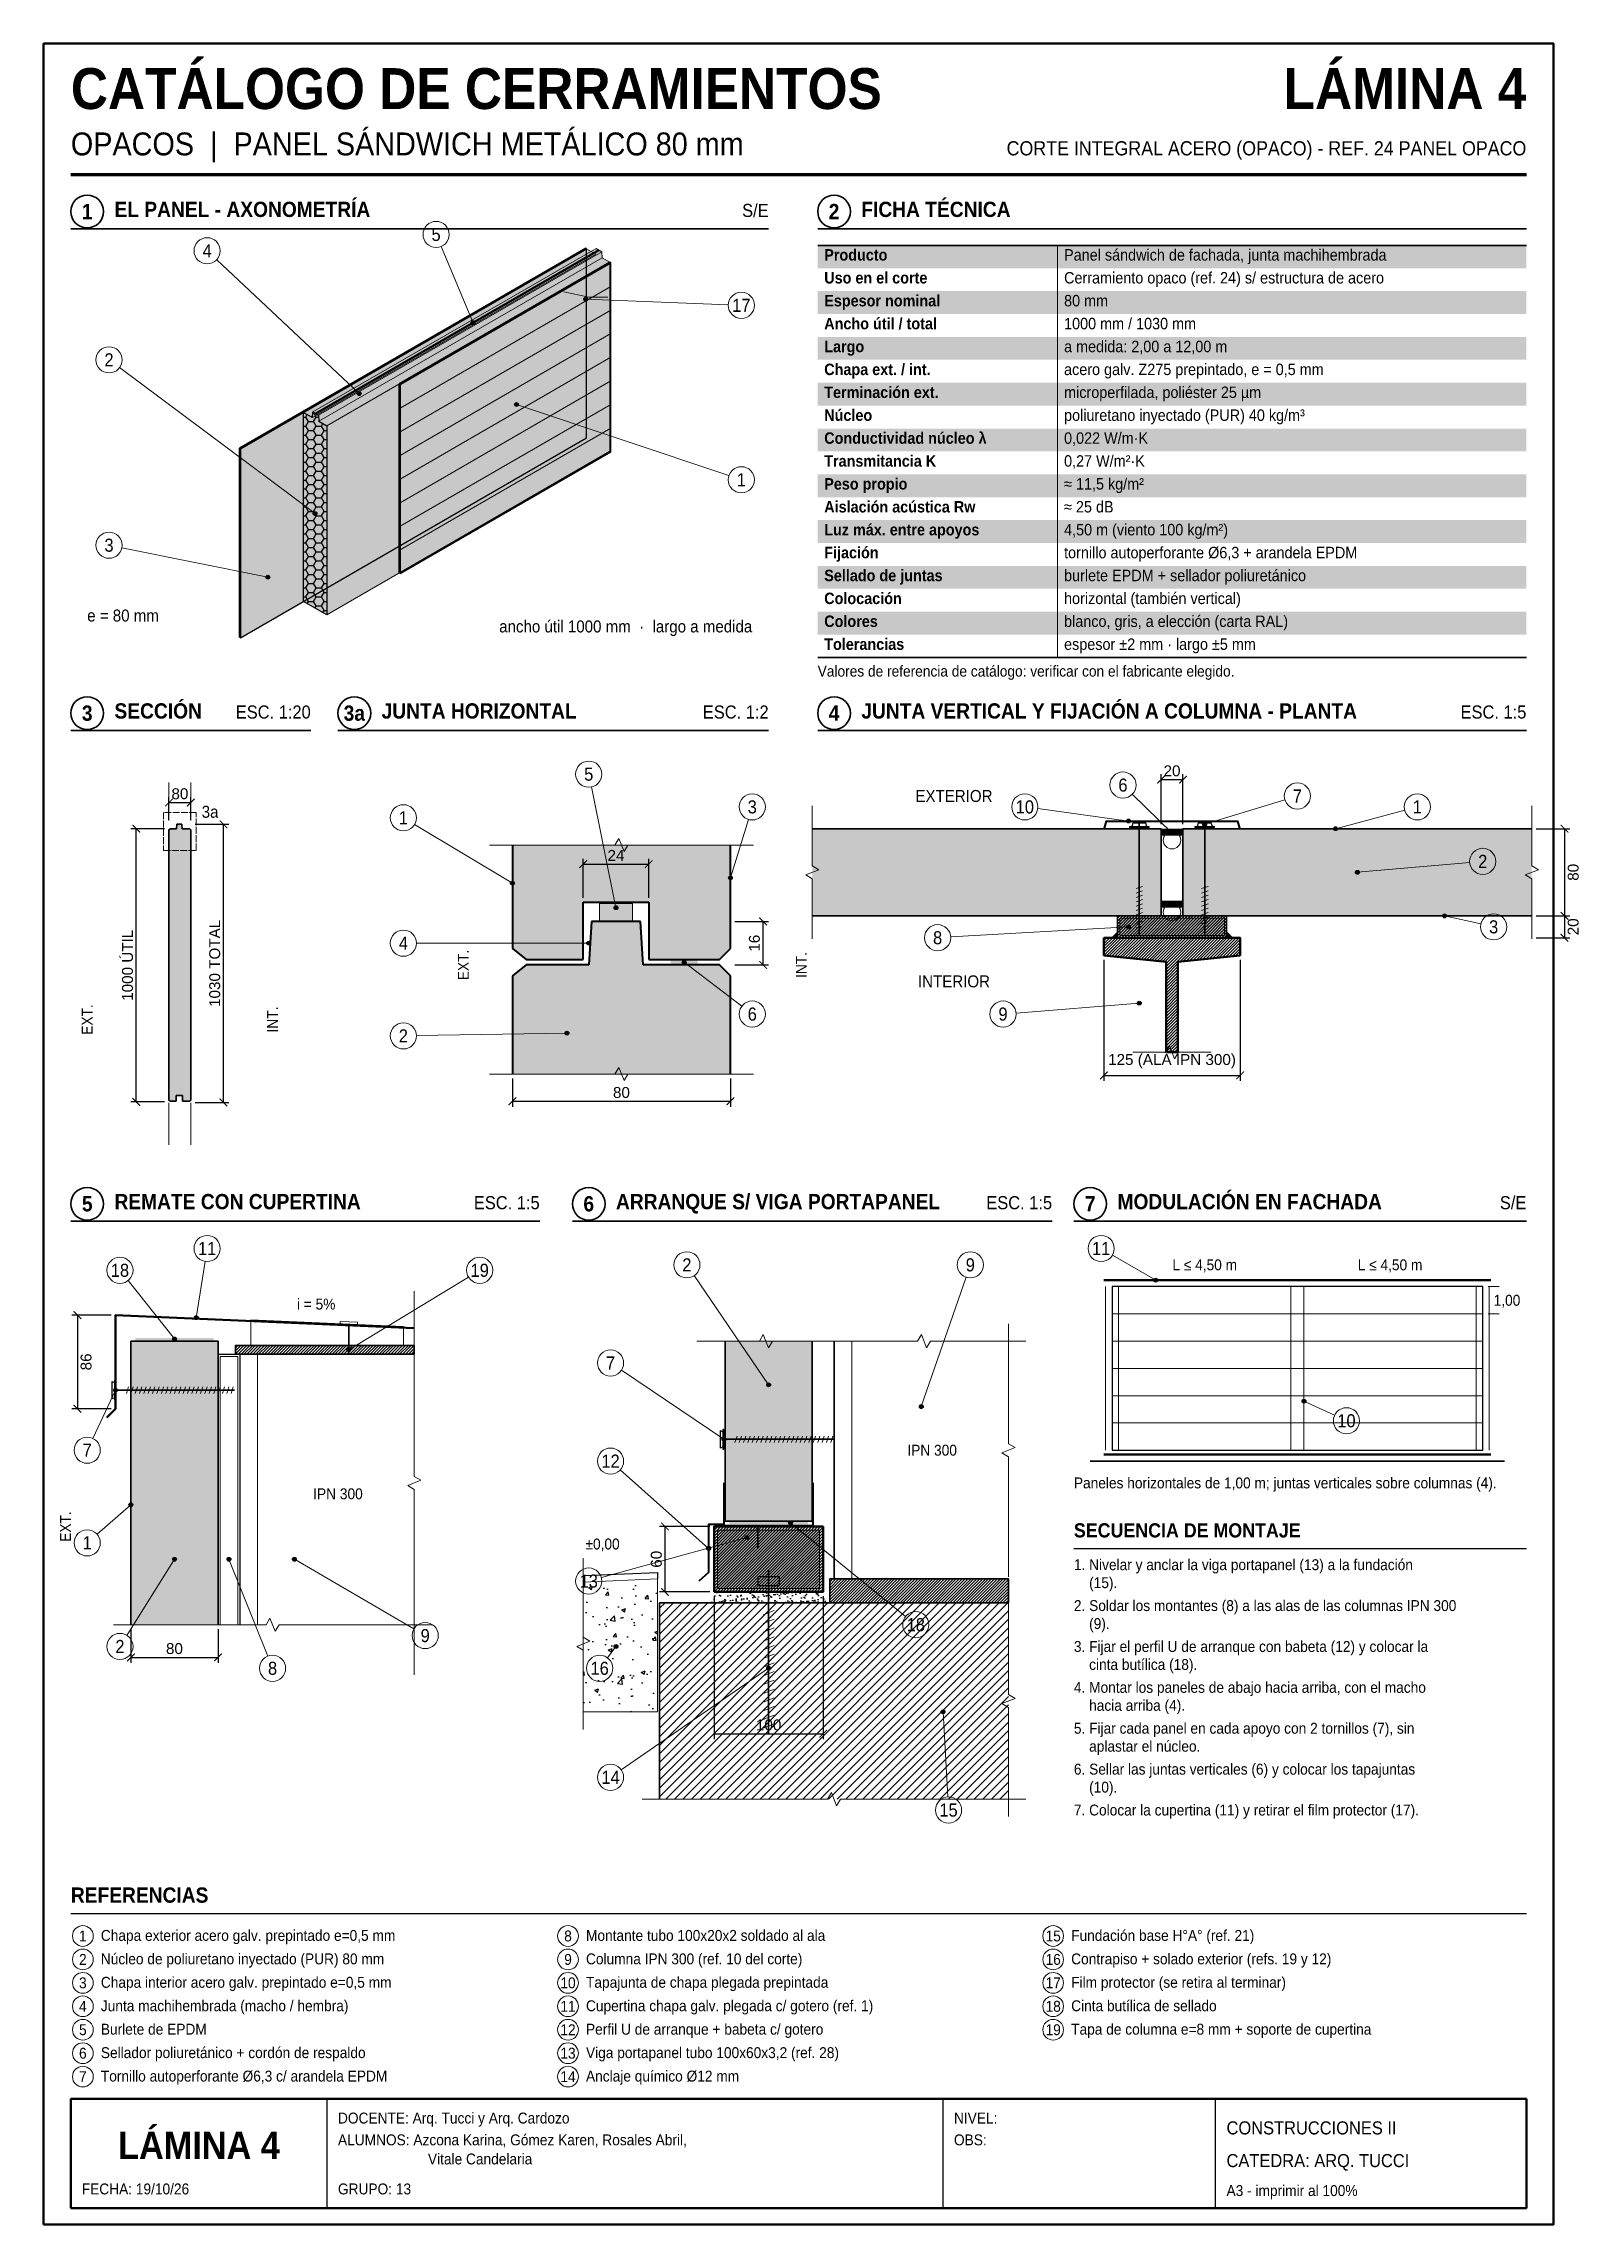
# Model space of a CAD drawing. Header units: millimetres. Extents: x 10 to 292, y 10 to 410.
import ezdxf
from ezdxf.enums import TextEntityAlignment as Align

# ---------------------------------------------------------------- set-up
doc = ezdxf.new("R2010")
doc.units = ezdxf.units.MM
doc.linetypes.add('DASHED', pattern=[1.524, 1.27, -0.254])
for name, color, linetype in [('0-MARCO', 7, 'Continuous'), ('1-ACERO', 7, 'Continuous'), ('1-CHAPA', 7, 'Continuous'), ('1-CONTORNO', 7, 'Continuous'), ('1-HORMIGON', 8, 'Continuous'), ('1-NUCLEO-PUR', 8, 'Continuous'), ('1-OCULTAR', 7, 'Continuous'), ('1-SELLADOS', 250, 'Continuous'), ('1-TORNILLERIA', 7, 'Continuous'), ('1-VISTA', 8, 'Continuous'), ('2-COTAS', 7, 'Continuous'), ('3-REFERENCIAS', 7, 'Continuous'), ('3-TABLAS', 7, 'Continuous'), ('3-TEXTOS', 7, 'Continuous'), ('3-TITULOS', 7, 'Continuous')]:
    doc.layers.add(name, color=color, linetype=linetype)
doc.styles.add('ARIAL', font='arial.ttf')
doc.styles.add('ARIAL-NEGRITA', font='arialbd.ttf')
doc.dimstyles.new('CATALOGO', dxfattribs={"dimtxt": 2, "dimasz": 1.4, "dimexe": 1, "dimexo": 0.8, "dimgap": 0.6, "dimtad": 1, "dimdec": 0, "dimtxsty": 'ARIAL', "dimblk": 'ARCHTICK', "dimcen": 2.5, "dimclrd": 7, "dimclre": 7, "dimclrt": 7, "dimazin": 3, "dimtfac": 1, "dimtmove": 0, "dimatfit": 3})

msp = doc.modelspace()

# ---------------------------------------------------------------- texts
at = {"layer": '3-REFERENCIAS', "style": 'ARIAL', "width": 0.9}
for s, height, p in [('5', 2.4, (82, 375)), ('4', 2.4, (40, 372)), ('17', 2.4, (138, 362)), ('2', 2.4, (22, 352)), ('1', 2.4, (138, 330)), ('3', 2.4, (22, 318)), ('5', 2.4, (110, 276)), ('6', 2.4, (208, 274)), ('7', 2.4, (240, 272)), ('1', 2.4, (76, 268)), ('3', 2.4, (140, 270)), ('10', 2.4, (190, 270)), ('1', 2.4, (262, 270)), ('2', 2.4, (274, 260)), ('3', 2.4, (276, 248)), ('4', 2.4, (76, 245)), ('8', 2.4, (174, 246)), ('6', 2.4, (140, 232)), ('9', 2.4, (186, 232)), ('2', 2.4, (76, 228)), ('11', 2.4, (40, 189)), ('11', 2.4, (204, 189)), ('18', 2.4, (24, 185)), ('19', 2.4, (90, 185)), ('2', 2.4, (128, 186)), ('9', 2.4, (180, 186)), ('7', 2.4, (114, 168)), ('10', 2.4, (249, 157.4)), ('7', 2.4, (18, 152)), ('12', 2.4, (114, 150)), ('1', 2.4, (18, 135)), ('13', 2.4, (110, 128)), ('18', 2.4, (170, 120)), ('2', 2.4, (24, 116)), ('9', 2.4, (80, 118)), ('8', 2.4, (52, 112)), ('16', 2.4, (112, 112)), ('14', 2.4, (114, 92)), ('15', 2.4, (176, 86)), ('1', 2, (17.2, 62.9)), ('8', 2, (106.2, 62.9)), ('15', 2, (195.2, 62.9)), ('2', 2, (17.2, 58.6)), ('9', 2, (106.2, 58.6)), ('16', 2, (195.2, 58.6)), ('3', 2, (17.2, 54.3)), ('10', 2, (106.2, 54.3)), ('17', 2, (195.2, 54.3)), ('4', 2, (17.2, 50)), ('11', 2, (106.2, 50)), ('18', 2, (195.2, 50)), ('5', 2, (17.2, 45.7)), ('12', 2, (106.2, 45.7)), ('19', 2, (195.2, 45.7)), ('6', 2, (17.2, 41.4)), ('13', 2, (106.2, 41.4)), ('7', 2, (17.2, 37.1)), ('14', 2, (106.2, 37.1))]:
    msp.add_text(s, height=height, dxfattribs=at).set_placement(p, align=Align.MIDDLE_CENTER)
msp.add_text('3a', height=2.2, dxfattribs=at).set_placement((39, 268))
at = {"layer": '3-TABLAS', "width": 0.9}
for s, style, p in [('Producto', 'ARIAL-NEGRITA', (153.2, 370.2)), ('Panel sándwich de fachada, junta machihembrada', 'ARIAL', (197.2, 370.2)), ('Uso en el corte', 'ARIAL-NEGRITA', (153.2, 366)), ('Cerramiento opaco (ref. 24) s/ estructura de acero', 'ARIAL', (197.2, 366)), ('Espesor nominal', 'ARIAL-NEGRITA', (153.2, 361.8)), ('80 mm', 'ARIAL', (197.2, 361.8)), ('Ancho útil / total', 'ARIAL-NEGRITA', (153.2, 357.6)), ('1000 mm / 1030 mm', 'ARIAL', (197.2, 357.6)), ('Largo', 'ARIAL-NEGRITA', (153.2, 353.4)), ('a medida: 2,00 a 12,00 m', 'ARIAL', (197.2, 353.4)), ('Chapa ext. / int.', 'ARIAL-NEGRITA', (153.2, 349.2)), ('acero galv. Z275 prepintado, e = 0,5 mm', 'ARIAL', (197.2, 349.2)), ('Terminación ext.', 'ARIAL-NEGRITA', (153.2, 345)), ('microperfilada, poliéster 25 µm', 'ARIAL', (197.2, 345)), ('Núcleo', 'ARIAL-NEGRITA', (153.2, 340.8)), ('poliuretano inyectado (PUR) 40 kg/m³', 'ARIAL', (197.2, 340.8)), ('Conductividad núcleo λ', 'ARIAL-NEGRITA', (153.2, 336.6)), ('0,022 W/m·K', 'ARIAL', (197.2, 336.6)), ('Transmitancia K', 'ARIAL-NEGRITA', (153.2, 332.4)), ('0,27 W/m²·K', 'ARIAL', (197.2, 332.4)), ('Peso propio', 'ARIAL-NEGRITA', (153.2, 328.2)), ('≈ 11,5 kg/m²', 'ARIAL', (197.2, 328.2)), ('Aislación acústica Rw', 'ARIAL-NEGRITA', (153.2, 324)), ('≈ 25 dB', 'ARIAL', (197.2, 324)), ('Luz máx. entre apoyos', 'ARIAL-NEGRITA', (153.2, 319.8)), ('4,50 m (viento 100 kg/m²)', 'ARIAL', (197.2, 319.8)), ('Fijación', 'ARIAL-NEGRITA', (153.2, 315.6)), ('tornillo autoperforante Ø6,3 + arandela EPDM', 'ARIAL', (197.2, 315.6)), ('Sellado de juntas', 'ARIAL-NEGRITA', (153.2, 311.4)), ('burlete EPDM + sellador poliuretánico', 'ARIAL', (197.2, 311.4)), ('Colocación', 'ARIAL-NEGRITA', (153.2, 307.2)), ('horizontal (también vertical)', 'ARIAL', (197.2, 307.2)), ('Colores', 'ARIAL-NEGRITA', (153.2, 303)), ('blanco, gris, a elección (carta RAL)', 'ARIAL', (197.2, 303)), ('Tolerancias', 'ARIAL-NEGRITA', (153.2, 298.8)), ('espesor ±2 mm · largo ±5 mm', 'ARIAL', (197.2, 298.8))]:
    msp.add_text(s, height=2.1, dxfattribs=dict(at, style=style)).set_placement(p)
at = {"layer": '3-TEXTOS', "style": 'ARIAL', "width": 0.9}
for s, height, p in [('e = 80 mm', 2.2, (18, 304)), ('Valores de referencia de catálogo: verificar con el fabricante elegido.', 2, (152, 293.9)), ('Paneles horizontales de 1,00 m; juntas verticales sobre columnas (4).', 2, (199, 145)), ('±0,00', 2, (109.4, 133.8)), ('1. Nivelar y anclar la viga portapanel (13) a la fundación', 2, (199, 130)), ('    (15).', 2, (199, 126.7)), ('2. Soldar los montantes (8) a las alas de las columnas IPN 300', 2, (199, 122.5)), ('    (9).', 2, (199, 119.2)), ('3. Fijar el perfil U de arranque con babeta (12) y colocar la', 2, (199, 115)), ('    cinta butílica (18).', 2, (199, 111.7)), ('4. Montar los paneles de abajo hacia arriba, con el macho', 2, (199, 107.5)), ('    hacia arriba (4).', 2, (199, 104.2)), ('5. Fijar cada panel en cada apoyo con 2 tornillos (7), sin', 2, (199, 100)), ('    aplastar el núcleo.', 2, (199, 96.7)), ('6. Sellar las juntas verticales (6) y colocar los tapajuntas', 2, (199, 92.5)), ('    (10).', 2, (199, 89.2)), ('7. Colocar la cupertina (11) y retirar el film protector (17).', 2, (199, 85)), ('Chapa exterior acero galv. prepintado e=0,5 mm', 2, (20.5, 62)), ('Montante tubo 100x20x2 soldado al ala', 2, (109.5, 62)), ('Fundación base H°A° (ref. 21)', 2, (198.5, 62)), ('Núcleo de poliuretano inyectado (PUR) 80 mm', 2, (20.5, 57.7)), ('Columna IPN 300 (ref. 10 del corte)', 2, (109.5, 57.7)), ('Contrapiso + solado exterior (refs. 19 y 12)', 2, (198.5, 57.7)), ('Chapa interior acero galv. prepintado e=0,5 mm', 2, (20.5, 53.4)), ('Tapajunta de chapa plegada prepintada', 2, (109.5, 53.4)), ('Film protector (se retira al terminar)', 2, (198.5, 53.4)), ('Junta machihembrada (macho / hembra)', 2, (20.5, 49.1)), ('Cupertina chapa galv. plegada c/ gotero (ref. 1)', 2, (109.5, 49.1)), ('Cinta butílica de sellado', 2, (198.5, 49.1)), ('Burlete de EPDM', 2, (20.5, 44.8)), ('Perfil U de arranque + babeta c/ gotero', 2, (109.5, 44.8)), ('Tapa de columna e=8 mm + soporte de cupertina', 2, (198.5, 44.8)), ('Sellador poliuretánico + cordón de respaldo', 2, (20.5, 40.5)), ('Viga portapanel tubo 100x60x3,2 (ref. 28)', 2, (109.5, 40.5)), ('Tornillo autoperforante Ø6,3 c/ arandela EPDM', 2, (20.5, 36.2)), ('Anclaje químico Ø12 mm', 2, (109.5, 36.2)), ('DOCENTE: Arq. Tucci y Arq. Cardozo', 2, (64, 28.5)), ('NIVEL:', 2, (177, 28.5)), ('CONSTRUCCIONES II', 2.4, (227, 26.5)), ('ALUMNOS: Azcona Karina, Gómez Karen, Rosales Abril,', 2, (64, 24.5)), ('OBS:', 2, (177, 24.5)), ('Vitale Candelaria', 2, (80.5, 21)), ('CATEDRA: ARQ. TUCCI', 2.4, (227, 20.5)), ('FECHA: 19/10/26', 2, (17, 15.5)), ('GRUPO: 13', 2, (64, 15.5)), ('A3 - imprimir al 100%', 2, (227, 15.2))]:
    msp.add_text(s, height=height, dxfattribs=at).set_placement(p)
msp.add_text('ancho útil 1000 mm  ·  largo a medida', height=2.2, dxfattribs=at).set_placement((140, 302), align=Align.RIGHT)
for s, height, p in [('EXTERIOR', 2.2, (177, 272)), ('INTERIOR', 2.2, (177, 238)), ('L ≤ 4,50 m', 2, (223, 186)), ('L ≤ 4,50 m', 2, (257, 186)), ('i = 5%', 2, (60, 178.8)), ('IPN 300', 2, (173, 152)), ('IPN 300', 2, (64, 144))]:
    msp.add_text(s, height=height, dxfattribs=at).set_placement(p, align=Align.MIDDLE_CENTER)
for s, p in [('EXT.', (87, 241)), ('INT.', (149, 241)), ('EXT.', (18, 231)), ('INT.', (52, 231)), ('EXT.', (14, 138))]:
    msp.add_text(s, height=2, rotation=90, dxfattribs=at).set_placement(p, align=Align.MIDDLE_CENTER)
msp.add_text('1,00', height=2, dxfattribs=at).set_placement((276, 179.5), align=Align.MIDDLE_LEFT)
at = {"layer": '3-TITULOS', "width": 0.9}
for s, height, style, p in [('CATÁLOGO DE CERRAMIENTOS', 7.5, 'ARIAL-NEGRITA', (15, 398)), ('OPACOS  |  PANEL SÁNDWICH METÁLICO 80 mm', 4.2, 'ARIAL', (15, 389.5)), ('EL PANEL - AXONOMETRÍA', 2.8, 'ARIAL-NEGRITA', (23, 378.2)), ('FICHA TÉCNICA', 2.8, 'ARIAL-NEGRITA', (160, 378.2)), ('SECCIÓN', 2.8, 'ARIAL-NEGRITA', (23, 286.2)), ('JUNTA HORIZONTAL', 2.8, 'ARIAL-NEGRITA', (72, 286.2)), ('JUNTA VERTICAL Y FIJACIÓN A COLUMNA - PLANTA', 2.8, 'ARIAL-NEGRITA', (160, 286.2)), ('REMATE CON CUPERTINA', 2.8, 'ARIAL-NEGRITA', (23, 196.2)), ('ARRANQUE S/ VIGA PORTAPANEL', 2.8, 'ARIAL-NEGRITA', (115, 196.2)), ('MODULACIÓN EN FACHADA', 2.8, 'ARIAL-NEGRITA', (207, 196.2)), ('SECUENCIA DE MONTAJE', 2.6, 'ARIAL-NEGRITA', (199, 136)), ('REFERENCIAS', 2.8, 'ARIAL-NEGRITA', (15, 69))]:
    msp.add_text(s, height=height, dxfattribs=dict(at, style=style)).set_placement(p)
for s, height, style, p in [('LÁMINA 4', 7.5, 'ARIAL-NEGRITA', (282, 398)), ('CORTE INTEGRAL ACERO (OPACO) - REF. 24 PANEL OPACO', 2.6, 'ARIAL', (282, 389.5)), ('S/E', 2.4, 'ARIAL', (143, 378.2)), ('ESC. 1:20', 2.4, 'ARIAL', (59, 286.2)), ('ESC. 1:2', 2.4, 'ARIAL', (143, 286.2)), ('ESC. 1:5', 2.4, 'ARIAL', (282, 286.2)), ('ESC. 1:5', 2.4, 'ARIAL', (101, 196.2)), ('ESC. 1:5', 2.4, 'ARIAL', (195, 196.2)), ('S/E', 2.4, 'ARIAL', (282, 196.2))]:
    msp.add_text(s, height=height, dxfattribs=dict(at, style=style)).set_placement(p, align=Align.RIGHT)
at = {"layer": '3-TITULOS', "style": 'ARIAL-NEGRITA', "width": 0.9}
for s, height, p in [('1', 2.8, (18, 379.2)), ('2', 2.8, (155, 379.2)), ('3', 2.8, (18, 287.2)), ('3a', 2.8, (67, 287.2)), ('4', 2.8, (155, 287.2)), ('5', 2.8, (18, 197.2)), ('6', 2.8, (110, 197.2)), ('7', 2.8, (202, 197.2)), ('LÁMINA 4', 5, (38.5, 24.5))]:
    msp.add_text(s, height=height, dxfattribs=at).set_placement(p, align=Align.MIDDLE_CENTER)

# ---------------------------------------------------------------- blocks, each defined once
blk = doc.blocks.new('_ARCHTICK')
at = {"color": 0, "linetype": 'BYBLOCK', "const_width": 0.15}
blk.add_lwpolyline([(-0.5, -0.5), (0.5, 0.5)], dxfattribs=at)

# ---------------------------------------------------------------- dimensions: what is measured, and where the dimension line sits
at = {"layer": '2-COTAS'}
for base, p1, p2, text, override in [((215, 275), (215, 266), (219, 266), '20', {"dimlfac": 5}), ((33, 270.8), (33, 266.8), (37, 266.8), '80', {"dimlfac": 20}), ((109, 259.5), (109, 252.5), (121, 252.5), '24', {"dimlfac": 2}), ((204.5, 220.76), (204.5, 242.76), (229.5, 242.76), '125 (ALA IPN 300)', {"dimlfac": 5}), ((96, 216), (96, 221), (136, 221), '80', {"dimlfac": 2}), ((133, 100), (133, 126), (153, 126), '100', {"dimlfac": 5}), ((26, 114), (26, 120), (42, 120), '80', {"dimlfac": 5})]:
    msp.add_linear_dim(base=base, p1=p1, p2=p2, text=text, dimstyle='CATALOGO', override=override, dxfattribs=at).render()
for base, p1, p2, text, override in [((27, 215.9), (33, 215.9), (33, 266), '1000 ÚTIL', {"dimlfac": 20}), ((43, 215.8), (37, 215.8), (37, 266.8), '1030 TOTAL', {"dimlfac": 20}), ((289, 266), (283, 266), (283, 250), '80', {"dimlfac": 5}), ((142, 241), (136, 241), (136, 249), '16', {"dimlfac": 2}), ((289, 250), (283, 250), (283, 246), '20', {"dimlfac": 5}), ((16.2, 176.8), (23.2, 176.8), (23.2, 159.6), '86', {"dimlfac": 5}), ((124, 126), (133, 126), (133, 138), '60', {"dimlfac": 5})]:
    msp.add_linear_dim(base=base, p1=p1, p2=p2, angle=90, text=text, dimstyle='CATALOGO', override=override, dxfattribs=at).render()

# ---------------------------------------------------------------- hatches: boundary and pattern name
at = {"layer": '1-ACERO'}
h = msp.add_hatch(dxfattribs=at)
h.set_pattern_fill('ANSI31', scale=0.12)
h.paths.add_polyline_path([(207, 250), (227, 250), (227, 246), (207, 246)])
h = msp.add_hatch(dxfattribs=at)
h.set_pattern_fill('ANSI31', scale=0.12)
h.paths.add_polyline_path([(204.5, 246), (229.5, 246), (229.5, 242.76), (218.08, 241.6), (218.08, 225), (215.92, 225), (215.92, 241.6), (204.5, 242.76)])
h = msp.add_hatch(color=7, dxfattribs=at)
h.dxf.hatch_style = 1
h.paths.add_polyline_path([(207, 246), (205.8, 246), (207, 247.2)])
h = msp.add_hatch(color=7, dxfattribs=at)
h.dxf.hatch_style = 1
h.paths.add_polyline_path([(227, 246), (228.2, 246), (227, 247.2)])
h = msp.add_hatch(dxfattribs=at)
h.set_pattern_fill('ANSI31', scale=0.12)
h.paths.add_polyline_path([(45.2, 169.6), (78, 169.6), (78, 171.2), (45.2, 171.2)])
h = msp.add_hatch(dxfattribs=at)
h.set_pattern_fill('ANSI31', scale=0.12)
h.paths.add_polyline_path([(133, 126), (153, 126), (153, 138), (133, 138)])
h = msp.add_hatch(dxfattribs=at)
h.set_pattern_fill('ANSI31', scale=0.12)
h.paths.add_polyline_path([(154.2, 124), (187, 124), (187, 128.4), (154.2, 128.4)])
at = {"layer": '1-HORMIGON'}
h = msp.add_hatch(dxfattribs=at)
h.set_pattern_fill('AR-CONC', color=8, scale=0.04)
h.paths.add_polyline_path([(109, 104), (122.6, 104), (122.6, 128.4), (109, 127.8)])
h = msp.add_hatch(dxfattribs=at)
h.set_pattern_fill('ANSI31', color=8, scale=0.35)
h.paths.add_polyline_path([(123, 124), (187, 124), (187, 88), (123, 88)])
h = msp.add_hatch(dxfattribs=at)
h.set_pattern_fill('AR-SAND', color=8, scale=0.03)
h.paths.add_polyline_path([(132.6, 124), (153.4, 124), (153.4, 126), (132.6, 126)])
at = {"layer": '1-NUCLEO-PUR'}
h = msp.add_hatch(dxfattribs=at)
h.set_pattern_fill('HONEY', color=8, scale=0.3)
h.paths.add_polyline_path([(61.929, 305.233), (57.657, 307.7), (57.657, 342.367), (59.331, 341.4), (59.389, 342.433), (60.428, 341.833), (60.486, 340.733), (61.929, 339.9)])
h = msp.add_hatch(dxfattribs=at)
h.set_pattern_fill('HONEY', color=8, scale=0.16)
h.paths.add_polyline_path([(33, 216.2), (33.25, 216), (34.3, 216), (34.3, 217.05), (35.5, 217.05), (35.5, 216), (36.8, 216), (37, 216.2), (37, 265.8), (36.8, 266), (35.4, 266), (35.35, 266.8), (34.45, 266.8), (34.4, 266), (33.25, 266), (33, 265.8)])
h = msp.add_hatch(dxfattribs=at)
h.set_pattern_fill('HONEY', color=8, scale=0.11)
h.paths.add_polyline_path([(151, 266), (215, 266), (215, 250), (151, 250)])
h = msp.add_hatch(dxfattribs=at)
h.set_pattern_fill('HONEY', color=8, scale=0.11)
h.paths.add_polyline_path([(219, 266), (283, 266), (283, 250), (219, 250)])
h = msp.add_hatch(dxfattribs=at)
h.set_pattern_fill('HONEY', color=8, scale=0.13)
h.paths.add_polyline_path([(96, 244), (98.5, 242), (109, 242), (109, 252.5), (121, 252.5), (121, 242), (134, 242), (136, 244), (136, 263), (96, 263)])
h = msp.add_hatch(dxfattribs=at)
h.set_pattern_fill('HONEY', color=8, scale=0.13)
h.paths.add_polyline_path([(96, 221), (136, 221), (136, 239), (134, 241), (120, 241), (119.5, 249), (110.5, 249), (110, 241), (98.5, 241), (96, 239)])
h = msp.add_hatch(dxfattribs=at)
h.set_pattern_fill('HONEY', color=8, scale=0.11)
h.paths.add_polyline_path([(26, 120), (42, 120), (42, 172), (26, 172)])
h = msp.add_hatch(dxfattribs=at)
h.set_pattern_fill('HONEY', color=8, scale=0.11)
h.paths.add_polyline_path([(135, 139), (151, 139), (151, 172), (135, 172)])
at = {"layer": '1-OCULTAR', "true_color": 0xffffff}
h = msp.add_hatch(color=7, dxfattribs=at)
h.dxf.hatch_style = 1
h.paths.add_polyline_path([(45.936, 335.8), (46.11, 335.7), (109.618, 372.367), (109.445, 372.467)])
h = msp.add_hatch(color=7, dxfattribs=at)
h.dxf.hatch_style = 1
h.paths.add_polyline_path([(46.11, 335.7), (46.11, 301.033), (109.618, 337.7), (109.618, 372.367)])
at = {"layer": '1-OCULTAR', "true_color": 0xfafafa}
h = msp.add_hatch(color=7, dxfattribs=at)
h.dxf.hatch_style = 1
h.paths.add_polyline_path([(57.657, 342.367), (59.331, 341.4), (111.292, 371.4), (109.618, 372.367)])
h = msp.add_hatch(color=7, dxfattribs=at)
h.dxf.hatch_style = 1
h.paths.add_polyline_path([(59.389, 342.433), (60.428, 341.833), (112.389, 371.833), (111.35, 372.433)])
h = msp.add_hatch(color=7, dxfattribs=at)
h.dxf.hatch_style = 1
h.paths.add_polyline_path([(60.428, 341.833), (60.486, 340.733), (112.447, 370.733), (112.389, 371.833)])
h = msp.add_hatch(color=7, dxfattribs=at)
h.dxf.hatch_style = 1
h.paths.add_polyline_path([(60.486, 340.733), (61.929, 339.9), (113.89, 369.9), (112.447, 370.733)])
h = msp.add_hatch(color=7, dxfattribs=at)
h.dxf.hatch_style = 1
h.paths.add_polyline_path([(61.929, 339.9), (61.929, 305.233), (113.89, 335.233), (113.89, 369.9)])
at = {"layer": '1-OCULTAR', "true_color": 0xe1e1e1}
h = msp.add_hatch(color=7, dxfattribs=at)
h.dxf.hatch_style = 1
h.paths.add_polyline_path([(75.208, 347.567), (75.381, 347.467), (114.064, 369.8), (113.89, 369.9)])
h = msp.add_hatch(color=7, dxfattribs=at)
h.dxf.hatch_style = 1
h.paths.add_polyline_path([(75.381, 347.467), (75.381, 312.8), (114.064, 335.133), (114.064, 369.8)])
h = msp.add_hatch(color=7, dxfattribs=at)
h.dxf.hatch_style = 1
h.paths.add_polyline_path([(75.381, 312.8), (75.208, 312.9), (75.208, 347.567), (75.381, 347.467)])
at = {"layer": '1-OCULTAR', "true_color": 0xfafafa}
h = msp.add_hatch(color=7, dxfattribs=at)
h.dxf.hatch_style = 1
h.paths.add_polyline_path([(61.929, 305.233), (57.657, 307.7), (57.657, 342.367), (59.331, 341.4), (59.389, 342.433), (60.428, 341.833), (60.486, 340.733), (61.929, 339.9)])
at = {"layer": '1-OCULTAR', "true_color": 0xffffff}
h = msp.add_hatch(color=7, dxfattribs=at)
h.dxf.hatch_style = 1
h.paths.add_polyline_path([(46.11, 301.033), (45.936, 301.133), (45.936, 335.8), (46.11, 335.7)])
h = msp.add_hatch(color=7, dxfattribs=at)
h.dxf.hatch_style = 1
h.paths.add_polyline_path([(207.4, 249.6), (226.6, 249.6), (226.6, 246.4), (207.4, 246.4)])
h = msp.add_hatch(color=7, dxfattribs=at)
h.dxf.hatch_style = 1
h.paths.add_polyline_path([(133.64, 126.64), (152.36, 126.64), (152.36, 137.36), (133.64, 137.36)])
at = {"layer": '1-SELLADOS'}
h = msp.add_hatch(color=250, dxfattribs=at)
h.dxf.hatch_style = 1
h.paths.add_polyline_path([(215, 266), (219, 266), (219, 264.74), (215, 264.74)])
h = msp.add_hatch(color=250, dxfattribs=at)
h.dxf.hatch_style = 1
h.paths.add_polyline_path([(112, 249), (118, 249), (118, 252.25), (112, 252.25)])
h = msp.add_hatch(color=250, dxfattribs=at)
h.dxf.hatch_style = 1
h.paths.add_polyline_path([(215, 252.8), (219, 252.8), (219, 251.54), (215, 251.54)])
h = msp.add_hatch(color=250, dxfattribs=at)
h.dxf.hatch_style = 1
h.paths.add_polyline_path([(125, 241), (130, 241), (130, 242), (125, 242)])
h = msp.add_hatch(color=250, dxfattribs=at)
h.dxf.hatch_style = 1
h.paths.add_polyline_path([(26.8, 172), (41.2, 172), (41.2, 172.6), (26.8, 172.6)])
h = msp.add_hatch(color=250, dxfattribs=at)
h.dxf.hatch_style = 1
h.paths.add_polyline_path([(135.8, 138.4), (150.2, 138.4), (150.2, 139), (135.8, 139)])
at = {"layer": '3-REFERENCIAS'}
h = msp.add_hatch(color=256, dxfattribs=at)
h.dxf.hatch_style = 1
edge = h.paths.add_edge_path()
edge.add_arc((109.445, 363.133), 0.35, 0, 360)
h = msp.add_hatch(color=256, dxfattribs=at)
h.dxf.hatch_style = 1
edge = h.paths.add_edge_path()
edge.add_arc((88.776, 358.8), 0.35, 0, 360)
h = msp.add_hatch(color=256, dxfattribs=at)
h.dxf.hatch_style = 1
edge = h.paths.add_edge_path()
edge.add_arc((67.876, 345.8), 0.35, 0, 360)
h = msp.add_hatch(color=256, dxfattribs=at)
h.dxf.hatch_style = 1
edge = h.paths.add_edge_path()
edge.add_arc((96.743, 343.8), 0.35, 0, 360)
h = msp.add_hatch(color=256, dxfattribs=at)
h.dxf.hatch_style = 1
edge = h.paths.add_edge_path()
edge.add_arc((59.793, 323.8), 0.35, 0, 360)
h = msp.add_hatch(color=256, dxfattribs=at)
h.dxf.hatch_style = 1
edge = h.paths.add_edge_path()
edge.add_arc((51.132, 312.133), 0.35, 0, 360)
h = msp.add_hatch(color=256, dxfattribs=at)
h.dxf.hatch_style = 1
edge = h.paths.add_edge_path()
edge.add_arc((209, 267.4), 0.35, 0, 360)
h = msp.add_hatch(color=256, dxfattribs=at)
h.dxf.hatch_style = 1
edge = h.paths.add_edge_path()
edge.add_arc((217, 265.2), 0.35, 0, 360)
h = msp.add_hatch(color=256, dxfattribs=at)
h.dxf.hatch_style = 1
edge = h.paths.add_edge_path()
edge.add_arc((223, 266.8), 0.35, 0, 360)
h = msp.add_hatch(color=256, dxfattribs=at)
h.dxf.hatch_style = 1
edge = h.paths.add_edge_path()
edge.add_arc((247, 266), 0.35, 0, 360)
h = msp.add_hatch(color=256, dxfattribs=at)
h.dxf.hatch_style = 1
edge = h.paths.add_edge_path()
edge.add_arc((96, 256), 0.35, 0, 360)
h = msp.add_hatch(color=256, dxfattribs=at)
h.dxf.hatch_style = 1
edge = h.paths.add_edge_path()
edge.add_arc((136, 257), 0.35, 0, 360)
h = msp.add_hatch(color=256, dxfattribs=at)
h.dxf.hatch_style = 1
edge = h.paths.add_edge_path()
edge.add_arc((251, 258), 0.35, 0, 360)
h = msp.add_hatch(color=256, dxfattribs=at)
h.dxf.hatch_style = 1
edge = h.paths.add_edge_path()
edge.add_arc((115, 251.5), 0.35, 0, 360)
h = msp.add_hatch(color=256, dxfattribs=at)
h.dxf.hatch_style = 1
edge = h.paths.add_edge_path()
edge.add_arc((209, 248), 0.35, 0, 360)
h = msp.add_hatch(color=256, dxfattribs=at)
h.dxf.hatch_style = 1
edge = h.paths.add_edge_path()
edge.add_arc((267, 250), 0.35, 0, 360)
h = msp.add_hatch(color=256, dxfattribs=at)
h.dxf.hatch_style = 1
edge = h.paths.add_edge_path()
edge.add_arc((110, 245), 0.35, 0, 360)
h = msp.add_hatch(color=256, dxfattribs=at)
h.dxf.hatch_style = 1
edge = h.paths.add_edge_path()
edge.add_arc((127.5, 241.5), 0.35, 0, 360)
h = msp.add_hatch(color=256, dxfattribs=at)
h.dxf.hatch_style = 1
edge = h.paths.add_edge_path()
edge.add_arc((211, 234), 0.35, 0, 360)
h = msp.add_hatch(color=256, dxfattribs=at)
h.dxf.hatch_style = 1
edge = h.paths.add_edge_path()
edge.add_arc((106, 228.5), 0.35, 0, 360)
h = msp.add_hatch(color=256, dxfattribs=at)
h.dxf.hatch_style = 1
edge = h.paths.add_edge_path()
edge.add_arc((214, 183.2), 0.35, 0, 360)
h = msp.add_hatch(color=256, dxfattribs=at)
h.dxf.hatch_style = 1
edge = h.paths.add_edge_path()
edge.add_arc((38, 176.3), 0.35, 0, 360)
h = msp.add_hatch(color=256, dxfattribs=at)
h.dxf.hatch_style = 1
edge = h.paths.add_edge_path()
edge.add_arc((34, 172.4), 0.35, 0, 360)
h = msp.add_hatch(color=256, dxfattribs=at)
h.dxf.hatch_style = 1
edge = h.paths.add_edge_path()
edge.add_arc((66, 170.4), 0.35, 0, 360)
h = msp.add_hatch(color=256, dxfattribs=at)
h.dxf.hatch_style = 1
edge = h.paths.add_edge_path()
edge.add_arc((143, 164), 0.35, 0, 360)
h = msp.add_hatch(color=256, dxfattribs=at)
h.dxf.hatch_style = 1
edge = h.paths.add_edge_path()
edge.add_arc((23.2, 163), 0.35, 0, 360)
h = msp.add_hatch(color=256, dxfattribs=at)
h.dxf.hatch_style = 1
edge = h.paths.add_edge_path()
edge.add_arc((171, 160), 0.35, 0, 360)
h = msp.add_hatch(color=256, dxfattribs=at)
h.dxf.hatch_style = 1
edge = h.paths.add_edge_path()
edge.add_arc((241.2, 161), 0.35, 0, 360)
h = msp.add_hatch(color=256, dxfattribs=at)
h.dxf.hatch_style = 1
edge = h.paths.add_edge_path()
edge.add_arc((134.8, 154), 0.35, 0, 360)
h = msp.add_hatch(color=256, dxfattribs=at)
h.dxf.hatch_style = 1
edge = h.paths.add_edge_path()
edge.add_arc((26, 142), 0.35, 0, 360)
h = msp.add_hatch(color=256, dxfattribs=at)
h.dxf.hatch_style = 1
edge = h.paths.add_edge_path()
edge.add_arc((139, 136), 0.35, 0, 360)
h = msp.add_hatch(color=256, dxfattribs=at)
h.dxf.hatch_style = 1
edge = h.paths.add_edge_path()
edge.add_arc((147, 138.7), 0.35, 0, 360)
h = msp.add_hatch(color=256, dxfattribs=at)
h.dxf.hatch_style = 1
edge = h.paths.add_edge_path()
edge.add_arc((34, 132), 0.35, 0, 360)
h = msp.add_hatch(color=256, dxfattribs=at)
h.dxf.hatch_style = 1
edge = h.paths.add_edge_path()
edge.add_arc((44, 132), 0.35, 0, 360)
h = msp.add_hatch(color=256, dxfattribs=at)
h.dxf.hatch_style = 1
edge = h.paths.add_edge_path()
edge.add_arc((56, 132), 0.35, 0, 360)
h = msp.add_hatch(color=256, dxfattribs=at)
h.dxf.hatch_style = 1
edge = h.paths.add_edge_path()
edge.add_arc((132, 134), 0.35, 0, 360)
h = msp.add_hatch(color=256, dxfattribs=at)
h.dxf.hatch_style = 1
edge = h.paths.add_edge_path()
edge.add_arc((115, 116), 0.35, 0, 360)
h = msp.add_hatch(color=256, dxfattribs=at)
h.dxf.hatch_style = 1
edge = h.paths.add_edge_path()
edge.add_arc((143, 112), 0.35, 0, 360)
h = msp.add_hatch(color=256, dxfattribs=at)
h.dxf.hatch_style = 1
edge = h.paths.add_edge_path()
edge.add_arc((175, 104), 0.35, 0, 360)
at = {"layer": '3-TABLAS', "true_color": 0xeeeeee}
h = msp.add_hatch(color=254, dxfattribs=at)
h.dxf.hatch_style = 1
h.paths.add_polyline_path([(152, 368.8), (282, 368.8), (282, 373), (152, 373)])
h = msp.add_hatch(color=254, dxfattribs=at)
h.dxf.hatch_style = 1
h.paths.add_polyline_path([(152, 360.4), (282, 360.4), (282, 364.6), (152, 364.6)])
h = msp.add_hatch(color=254, dxfattribs=at)
h.dxf.hatch_style = 1
h.paths.add_polyline_path([(152, 352), (282, 352), (282, 356.2), (152, 356.2)])
h = msp.add_hatch(color=254, dxfattribs=at)
h.dxf.hatch_style = 1
h.paths.add_polyline_path([(152, 343.6), (282, 343.6), (282, 347.8), (152, 347.8)])
h = msp.add_hatch(color=254, dxfattribs=at)
h.dxf.hatch_style = 1
h.paths.add_polyline_path([(152, 335.2), (282, 335.2), (282, 339.4), (152, 339.4)])
h = msp.add_hatch(color=254, dxfattribs=at)
h.dxf.hatch_style = 1
h.paths.add_polyline_path([(152, 326.8), (282, 326.8), (282, 331), (152, 331)])
h = msp.add_hatch(color=254, dxfattribs=at)
h.dxf.hatch_style = 1
h.paths.add_polyline_path([(152, 318.4), (282, 318.4), (282, 322.6), (152, 322.6)])
h = msp.add_hatch(color=254, dxfattribs=at)
h.dxf.hatch_style = 1
h.paths.add_polyline_path([(152, 310), (282, 310), (282, 314.2), (152, 314.2)])
h = msp.add_hatch(color=254, dxfattribs=at)
h.dxf.hatch_style = 1
h.paths.add_polyline_path([(152, 301.6), (282, 301.6), (282, 305.8), (152, 305.8)])

# ---------------------------------------------------------------- linework, layer by layer
at = {"layer": '0-MARCO', "lineweight": 50}
for points in [[(10, 10), (287, 10), (287, 410), (10, 410)], [(15, 13), (282, 13), (282, 33), (15, 33)]]:
    msp.add_lwpolyline(points, close=True, dxfattribs=at)
at = {"layer": '0-MARCO', "lineweight": 25}
for points in [[(62, 13), (62, 33)], [(175, 13), (175, 33)], [(225, 13), (225, 33)]]:
    msp.add_lwpolyline(points, dxfattribs=at)
at = {"layer": '1-ACERO', "lineweight": 35}
for points in [[(207, 250), (227, 250), (227, 246), (207, 246)], [(45.2, 169.6), (78, 169.6), (78, 171.2), (45.2, 171.2)], [(154.2, 124), (187, 124), (187, 128.4), (154.2, 128.4)]]:
    msp.add_lwpolyline(points, close=True, dxfattribs=at)
at = {"layer": '1-ACERO', "lineweight": 18}
for points in [[(207.4, 249.6), (226.6, 249.6), (226.6, 246.4), (207.4, 246.4)], [(133.64, 126.64), (152.36, 126.64), (152.36, 137.36), (133.64, 137.36)]]:
    msp.add_lwpolyline(points, close=True, dxfattribs=at)
at = {"layer": '1-ACERO', "lineweight": 50}
for points in [[(204.5, 246), (229.5, 246), (229.5, 242.76), (218.08, 241.6), (218.08, 225), (215.92, 225), (215.92, 241.6), (204.5, 242.76)], [(133, 126), (153, 126), (153, 138), (133, 138)]]:
    msp.add_lwpolyline(points, close=True, dxfattribs=at)
at = {"layer": '1-ACERO', "lineweight": 35}
for points in [[(155, 128.4), (155, 172)], [(46, 169.6), (78, 169.6)]]:
    msp.add_lwpolyline(points, dxfattribs=at)
at = {"layer": '1-ACERO', "lineweight": 25}
msp.add_lwpolyline([(42, 120), (42, 169.6), (46, 169.6), (46, 120)], dxfattribs=at)
at = {"layer": '1-CHAPA', "lineweight": 25}
for points in [[(45.936, 335.8), (46.11, 335.7), (109.618, 372.367), (109.445, 372.467)], [(46.11, 335.7), (46.11, 301.033), (109.618, 337.7), (109.618, 372.367)], [(75.208, 347.567), (75.381, 347.467), (114.064, 369.8), (113.89, 369.9)], [(75.381, 347.467), (75.381, 312.8), (114.064, 335.133), (114.064, 369.8)], [(75.381, 312.8), (75.208, 312.9), (75.208, 347.567), (75.381, 347.467)], [(46.11, 301.033), (45.936, 301.133), (45.936, 335.8), (46.11, 335.7)]]:
    msp.add_lwpolyline(points, close=True, dxfattribs=at)
at = {"layer": '1-CHAPA', "lineweight": 35}
for points in [[(33.25, 266), (33, 265.8)], [(33, 265.8), (33, 216.2)], [(34.4, 266), (33.25, 266)], [(34.45, 266.8), (34.4, 266)], [(35.35, 266.8), (34.45, 266.8)], [(35.4, 266), (35.35, 266.8)], [(36.8, 266), (35.4, 266)], [(37, 265.8), (36.8, 266)], [(37, 216.2), (37, 265.8)], [(151, 266), (215, 266), (215, 250), (151, 250)], [(283, 266), (219, 266), (219, 250), (283, 250)], [(33, 216.2), (33.25, 216)], [(33.25, 216), (34.3, 216)], [(34.3, 216), (34.3, 217.05)], [(34.3, 217.05), (35.5, 217.05)], [(35.5, 217.05), (35.5, 216)], [(35.5, 216), (36.8, 216)], [(36.8, 216), (37, 216.2)], [(42, 172), (26, 172)], [(26, 172), (26, 120)], [(42, 120), (42, 172)], [(135, 172), (135, 139)], [(151, 139), (151, 172)], [(135, 139), (151, 139)]]:
    msp.add_lwpolyline(points, dxfattribs=at)
at = {"layer": '1-CHAPA', "lineweight": 40}
for points in [[(204.6, 266.1), (205, 267.4), (229, 267.4), (229.4, 266.1)], [(96, 263), (96, 244)], [(136, 244), (136, 263)], [(109, 242), (109, 252.5)], [(109, 252.5), (121, 252.5)], [(121, 252.5), (121, 242)], [(110.5, 249), (110, 241)], [(119.5, 249), (110.5, 249)], [(120, 241), (119.5, 249)], [(96, 244), (98.5, 242)], [(134, 242), (136, 244)], [(98.5, 241), (96, 239)], [(98.5, 242), (109, 242)], [(110, 241), (98.5, 241)], [(134, 241), (120, 241)], [(121, 242), (134, 242)], [(136, 239), (134, 241)], [(96, 239), (96, 221)], [(136, 221), (136, 239)], [(134.8, 146), (134.8, 138.2), (151.2, 138.2), (151.2, 146)], [(134.8, 138.4), (132, 138.4), (132, 129.6), (130.2, 128)]]:
    msp.add_lwpolyline(points, dxfattribs=at)
at = {"layer": '1-CHAPA', "lineweight": 50}
for points in [[(204.5, 183.2), (275.5, 183.2)], [(21.6, 158), (23.2, 159.6), (23.2, 176.8), (78, 174.4)], [(204.5, 151.2), (275.5, 151.2)]]:
    msp.add_lwpolyline(points, dxfattribs=at)
at = {"layer": '1-CHAPA', "lineweight": 18}
for points in [[(204.8, 152), (204.8, 182)], [(207.2, 152), (207.2, 182)], [(238.8, 152), (238.8, 182)], [(241.2, 152), (241.2, 182)], [(272.8, 152), (272.8, 182)], [(275.2, 152), (275.2, 182)]]:
    msp.add_lwpolyline(points, dxfattribs=at)
at = {"layer": '1-CONTORNO', "lineweight": 18}
for points in [[(57.657, 342.367), (59.331, 341.4), (111.292, 371.4), (109.618, 372.367)], [(59.389, 342.433), (60.428, 341.833), (112.389, 371.833), (111.35, 372.433)], [(60.428, 341.833), (60.486, 340.733), (112.447, 370.733), (112.389, 371.833)], [(60.486, 340.733), (61.929, 339.9), (113.89, 369.9), (112.447, 370.733)], [(61.929, 339.9), (61.929, 305.233), (113.89, 335.233), (113.89, 369.9)]]:
    msp.add_lwpolyline(points, close=True, dxfattribs=at)
at = {"layer": '1-CONTORNO', "lineweight": 25}
for points in [[(61.929, 305.233), (57.657, 307.7), (57.657, 342.367), (59.331, 341.4), (59.389, 342.433), (60.428, 341.833), (60.486, 340.733), (61.929, 339.9)], [(61.929, 305.233), (57.657, 307.7), (57.657, 342.367), (59.331, 341.4), (59.389, 342.433), (60.428, 341.833), (60.486, 340.733), (61.929, 339.9)], [(206, 152), (274, 152), (274, 182), (206, 182)]]:
    msp.add_lwpolyline(points, close=True, dxfattribs=at)
at = {"layer": '1-CONTORNO', "lineweight": 13}
for points in [[(151, 270.2), (151, 259.2), (152.2, 258.48), (149.8, 257.52), (151, 256.8), (151, 245.8)], [(283, 270.2), (283, 259.2), (284.2, 258.48), (281.8, 257.52), (283, 256.8), (283, 245.8)], [(91.8, 263), (114.8, 263), (115.52, 264.2), (116.48, 261.8), (117.2, 263), (140.2, 263)], [(209.8, 225), (215.8, 225), (216.52, 226.2), (217.48, 223.8), (218.2, 225), (224.2, 225)], [(91.8, 221), (114.8, 221), (115.52, 222.2), (116.48, 219.8), (117.2, 221), (140.2, 221)], [(78, 110.8), (78, 144.8), (76.8, 145.52), (79.2, 146.48), (78, 147.2), (78, 181.2)], [(206, 177), (274, 177)], [(129.8, 172), (141.3, 172), (142.02, 173.2), (142.98, 170.8), (143.7, 172), (155.2, 172)], [(152.8, 172), (170.3, 172), (171.02, 173.2), (171.98, 170.8), (172.7, 172), (190.2, 172)], [(187, 128.8), (187, 150.8), (185.8, 151.52), (188.2, 152.48), (187, 153.2), (187, 175.2)], [(206, 172), (274, 172)], [(206, 167), (274, 167)], [(206, 162), (274, 162)], [(206, 157), (274, 157)], [(109, 132.2), (109, 117.7), (110.2, 116.98), (107.8, 116.02), (109, 115.3), (109, 100.8)], [(187, 84.8), (187, 104.8), (185.8, 105.52), (188.2, 106.48), (187, 107.2), (187, 127.2)], [(22.8, 120), (50.8, 120), (51.52, 121.2), (52.48, 118.8), (53.2, 120), (81.2, 120)], [(119.8, 88), (153.8, 88), (154.52, 89.2), (155.48, 86.8), (156.2, 88), (190.2, 88)]]:
    msp.add_lwpolyline(points, dxfattribs=at)
for points in [[(33, 216.2), (33.25, 216), (34.3, 216), (34.3, 217.05), (35.5, 217.05), (35.5, 216), (36.8, 216), (37, 216.2), (37, 265.8), (36.8, 266), (35.4, 266), (35.35, 266.8), (34.45, 266.8), (34.4, 266), (33.25, 266), (33, 265.8)], [(96, 244), (98.5, 242), (109, 242), (109, 252.5), (121, 252.5), (121, 242), (134, 242), (136, 244), (136, 263), (96, 263)], [(96, 221), (136, 221), (136, 239), (134, 241), (120, 241), (119.5, 249), (110.5, 249), (110, 241), (98.5, 241), (96, 239)], [(26, 120), (42, 120), (42, 172), (26, 172)], [(135, 139), (151, 139), (151, 172), (135, 172)]]:
    msp.add_lwpolyline(points, close=True, dxfattribs=at)
at = {"layer": '1-CONTORNO', "lineweight": 35}
msp.add_lwpolyline([(202, 150), (278, 150)], dxfattribs=at)
at = {"layer": '1-CONTORNO', "lineweight": 25}
msp.add_lwpolyline([(109, 129), (122.6, 129.6), (122.6, 128.4)], dxfattribs=at)
at = {"layer": '1-HORMIGON', "lineweight": 18}
msp.add_lwpolyline([(109, 104), (122.6, 104), (122.6, 128.4), (109, 127.8)], close=True, dxfattribs=at)
at = {"layer": '1-HORMIGON', "lineweight": 35}
msp.add_lwpolyline([(123, 88), (123, 124), (187, 124)], dxfattribs=at)
at = {"layer": '1-SELLADOS', "lineweight": 50}
msp.add_lwpolyline([(59.908, 342.133), (111.87, 372.133)], dxfattribs=at)
at = {"layer": '1-SELLADOS', "lineweight": 18}
for points in [[(209.2, 266.2), (212.8, 266.2), (212.8, 266.4), (209.2, 266.4)], [(221.2, 266.2), (224.8, 266.2), (224.8, 266.4), (221.2, 266.4)], [(112, 249), (118, 249), (118, 252.25), (112, 252.25)], [(64.4, 175.6), (67.6, 175.48), (67.6, 175.08), (64.4, 175.2)]]:
    msp.add_lwpolyline(points, close=True, dxfattribs=at)
at = {"layer": '1-SELLADOS', "lineweight": 25}
for points in [[(23, 161.2), (23.2, 161.2), (23.2, 164.8), (23, 164.8)], [(134.6, 152.2), (134.8, 152.2), (134.8, 155.8), (134.6, 155.8)]]:
    msp.add_lwpolyline(points, close=True, dxfattribs=at)
at = {"layer": '1-SELLADOS', "lineweight": 18}
for centre in [(217, 263.9), (217, 250.7)]:
    msp.add_circle(centre, 1.6, dxfattribs=at)
at = {"layer": '1-TORNILLERIA', "lineweight": 25}
for points in [[(209.6, 266.4), (212.4, 266.4), (212.2, 267), (209.8, 267)], [(221.6, 266.4), (224.4, 266.4), (224.2, 267), (221.8, 267)], [(22.6, 161.4), (22.6, 164.6), (23, 164.4), (23, 161.6)], [(134.2, 152.4), (134.2, 155.6), (134.6, 155.4), (134.6, 152.6)], [(141, 127.2), (145, 127.2), (145, 128.8), (141, 128.8)]]:
    msp.add_lwpolyline(points, close=True, dxfattribs=at)
at = {"layer": '1-TORNILLERIA', "lineweight": 35}
for points in [[(211, 267), (211, 246.4)], [(223, 267), (223, 246.4)], [(66, 174.9), (66, 169.6)], [(23.2, 163), (45, 163)], [(134.8, 154), (155, 154)], [(141, 138.2), (141, 134)], [(143, 100), (143, 130)]]:
    msp.add_lwpolyline(points, dxfattribs=at)
at = {"layer": '1-TORNILLERIA', "lineweight": 9}
for points in [[(210.4, 255), (211.6, 255.4)], [(210.4, 254.2), (211.6, 254.6)], [(210.4, 253.4), (211.6, 253.8)], [(210.4, 252.6), (211.6, 253)], [(210.4, 251.8), (211.6, 252.2)], [(222.4, 255), (223.6, 255.4)], [(222.4, 254.2), (223.6, 254.6)], [(222.4, 253.4), (223.6, 253.8)], [(222.4, 252.6), (223.6, 253)], [(222.4, 251.8), (223.6, 252.2)], [(210.4, 251), (211.6, 251.4)], [(210.4, 250.2), (211.6, 250.6)], [(210.4, 249.4), (211.6, 249.8)], [(210.4, 248.6), (211.6, 249)], [(210.4, 247.8), (211.6, 248.2)], [(222.4, 251), (223.6, 251.4)], [(222.4, 250.2), (223.6, 250.6)], [(222.4, 249.4), (223.6, 249.8)], [(222.4, 248.6), (223.6, 249)], [(222.4, 247.8), (223.6, 248.2)], [(25.2, 162.4), (25.6, 163.6)], [(26, 162.4), (26.4, 163.6)], [(26.8, 162.4), (27.2, 163.6)], [(27.6, 162.4), (28, 163.6)], [(28.4, 162.4), (28.8, 163.6)], [(29.2, 162.4), (29.6, 163.6)], [(30, 162.4), (30.4, 163.6)], [(30.8, 162.4), (31.2, 163.6)], [(31.6, 162.4), (32, 163.6)], [(32.4, 162.4), (32.8, 163.6)], [(33.2, 162.4), (33.6, 163.6)], [(34, 162.4), (34.4, 163.6)], [(34.8, 162.4), (35.2, 163.6)], [(35.6, 162.4), (36, 163.6)], [(36.4, 162.4), (36.8, 163.6)], [(37.2, 162.4), (37.6, 163.6)], [(38, 162.4), (38.4, 163.6)], [(38.8, 162.4), (39.2, 163.6)], [(39.6, 162.4), (40, 163.6)], [(40.4, 162.4), (40.8, 163.6)], [(41.2, 162.4), (41.6, 163.6)], [(42, 162.4), (42.4, 163.6)], [(42.8, 162.4), (43.2, 163.6)], [(43.6, 162.4), (44, 163.6)], [(44.4, 162.4), (44.8, 163.6)], [(136.8, 153.4), (137.2, 154.6)], [(137.6, 153.4), (138, 154.6)], [(138.4, 153.4), (138.8, 154.6)], [(139.2, 153.4), (139.6, 154.6)], [(140, 153.4), (140.4, 154.6)], [(140.8, 153.4), (141.2, 154.6)], [(141.6, 153.4), (142, 154.6)], [(142.4, 153.4), (142.8, 154.6)], [(143.2, 153.4), (143.6, 154.6)], [(144, 153.4), (144.4, 154.6)], [(144.8, 153.4), (145.2, 154.6)], [(145.6, 153.4), (146, 154.6)], [(146.4, 153.4), (146.8, 154.6)], [(147.2, 153.4), (147.6, 154.6)], [(148, 153.4), (148.4, 154.6)], [(148.8, 153.4), (149.2, 154.6)], [(149.6, 153.4), (150, 154.6)], [(150.4, 153.4), (150.8, 154.6)], [(151.2, 153.4), (151.6, 154.6)], [(152, 153.4), (152.4, 154.6)], [(152.8, 153.4), (153.2, 154.6)], [(153.6, 153.4), (154, 154.6)], [(154.4, 153.4), (154.8, 154.6)], [(142, 121.8), (144, 122.6)], [(142, 120.2), (144, 121)], [(142, 118.6), (144, 119.4)], [(142, 117), (144, 117.8)], [(142, 115.4), (144, 116.2)], [(142, 113.8), (144, 114.6)], [(142, 112.2), (144, 113)], [(142, 110.6), (144, 111.4)], [(142, 109), (144, 109.8)], [(142, 107.4), (144, 108.2)], [(142, 105.8), (144, 106.6)], [(142, 104.2), (144, 105)], [(142, 102.6), (144, 103.4)], [(142, 101), (144, 101.8)]]:
    msp.add_lwpolyline(points, dxfattribs=at)
at = {"layer": '1-VISTA', "lineweight": 9}
for points in [[(75.381, 343.133), (114.064, 365.467)], [(75.381, 338.8), (114.064, 361.133)], [(75.381, 334.467), (114.064, 356.8)], [(75.381, 330.133), (114.064, 352.467)], [(75.381, 325.8), (114.064, 348.133)], [(75.381, 321.467), (114.064, 343.8)], [(75.381, 317.133), (114.064, 339.467)], [(42.4, 120), (42.4, 169.2), (45.6, 169.2), (45.6, 120)]]:
    msp.add_lwpolyline(points, dxfattribs=at)
at = {"layer": '1-VISTA', "lineweight": 13}
for points in [[(113.486, 363.467), (110.022, 363.467), (105.403, 364.467)], [(33, 274.5), (33, 267.5)], [(37, 274.5), (37, 267.5)], [(215, 262), (215, 254)], [(33, 208), (33, 215.7)], [(37, 208), (37, 215.7)], [(48, 171.2), (48, 175.9), (76, 174.68), (76, 171.2)], [(151, 138.8), (151, 172)], [(158.24, 128.4), (158.24, 172)], [(49.24, 120), (49.24, 169.6)]]:
    msp.add_lwpolyline(points, dxfattribs=at)
at = {"layer": '2-COTAS', "lineweight": 13}
for points in [[(275, 182), (277, 182)], [(275, 177), (277, 177)]]:
    msp.add_lwpolyline(points, dxfattribs=at)
at = {"layer": '3-REFERENCIAS', "lineweight": 13}
for points in [[(82.926, 372.786), (88.776, 358.8)], [(41.749, 370.356), (67.876, 345.8)], [(135.602, 362.095), (109.445, 363.133)], [(23.924, 350.565), (59.793, 323.8)], [(135.724, 330.761), (96.743, 343.8)], [(24.353, 317.526), (51.132, 312.133)], [(110.48, 273.648), (115, 251.5)], [(209.716, 272.322), (217, 265.2)], [(192.378, 269.675), (209, 267.4)], [(237.705, 271.298), (223, 266.8)], [(259.681, 269.382), (247, 266)], [(78.058, 266.765), (96, 256)], [(139.294, 267.706), (136, 257)], [(271.609, 259.792), (251, 258)], [(176.396, 246.137), (209, 248)], [(273.657, 248.521), (267, 250)], [(78.4, 245), (110, 245)], [(138.089, 233.452), (127.5, 241.5)], [(188.392, 232.191), (211, 234)], [(78.4, 228.04), (106, 228.5)], [(39.627, 186.629), (38, 176.3)], [(129.352, 184.017), (143, 164)], [(206.076, 187.796), (214, 183.2)], [(25.492, 183.12), (34, 172.4)], [(87.95, 183.753), (66, 170.4)], [(179.215, 183.732), (171, 160)], [(115.991, 166.66), (134.8, 154)], [(19.026, 154.17), (23.2, 163)], [(246.821, 158.406), (241.2, 161)], [(115.794, 148.406), (132, 134)], [(19.806, 136.58), (26, 142)], [(112.314, 128.638), (139, 136)], [(168.138, 121.514), (147, 138.7)], [(25.272, 118.035), (34, 132)], [(51.109, 114.228), (44, 132)], [(77.927, 119.209), (56, 132)], [(113.44, 113.92), (115, 116)], [(115.976, 93.363), (143, 112)], [(175.867, 88.396), (175, 104)]]:
    msp.add_lwpolyline(points, dxfattribs=at)
at = {"layer": '3-REFERENCIAS', "linetype": 'DASHED', "lineweight": 13}
msp.add_lwpolyline([(32, 262), (38, 262), (38, 269), (32, 269)], close=True, dxfattribs=at)
at = {"layer": '3-REFERENCIAS', "lineweight": 18}
for centre, radius in [((82, 375), 2.4), ((40, 372), 2.4), ((138, 362), 2.4), ((22, 352), 2.4), ((138, 330), 2.4), ((22, 318), 2.4), ((110, 276), 2.4), ((208, 274), 2.4), ((140, 270), 2.4), ((190, 270), 2.4), ((240, 272), 2.4), ((262, 270), 2.4), ((76, 268), 2.4), ((274, 260), 2.4), ((174, 246), 2.4), ((276, 248), 2.4), ((76, 245), 2.4), ((140, 232), 2.4), ((186, 232), 2.4), ((76, 228), 2.4), ((40, 189), 2.4), ((128, 186), 2.4), ((180, 186), 2.4), ((204, 189), 2.4), ((24, 185), 2.4), ((90, 185), 2.4), ((114, 168), 2.4), ((249, 157.4), 2.4), ((18, 152), 2.4), ((114, 150), 2.4), ((18, 135), 2.4), ((110, 128), 2.4), ((80, 118), 2.4), ((170, 120), 2.4), ((24, 116), 2.4), ((52, 112), 2.4), ((112, 112), 2.4), ((114, 92), 2.4), ((176, 86), 2.4), ((17.2, 62.9), 1.9), ((106.2, 62.9), 1.9), ((195.2, 62.9), 1.9), ((17.2, 58.6), 1.9), ((106.2, 58.6), 1.9), ((195.2, 58.6), 1.9), ((17.2, 54.3), 1.9), ((106.2, 54.3), 1.9), ((195.2, 54.3), 1.9), ((17.2, 50), 1.9), ((106.2, 50), 1.9), ((195.2, 50), 1.9), ((17.2, 45.7), 1.9), ((106.2, 45.7), 1.9), ((195.2, 45.7), 1.9), ((17.2, 41.4), 1.9), ((106.2, 41.4), 1.9), ((17.2, 37.1), 1.9), ((106.2, 37.1), 1.9)]:
    msp.add_circle(centre, radius, dxfattribs=at)
at = {"layer": '3-REFERENCIAS'}
for centre in [(109.445, 363.133), (88.776, 358.8), (67.876, 345.8), (96.743, 343.8), (59.793, 323.8), (51.132, 312.133), (209, 267.4), (217, 265.2), (223, 266.8), (247, 266), (96, 256), (136, 257), (251, 258), (115, 251.5), (209, 248), (267, 250), (110, 245), (127.5, 241.5), (211, 234), (106, 228.5), (214, 183.2), (38, 176.3), (34, 172.4), (66, 170.4), (143, 164), (23.2, 163), (171, 160), (241.2, 161), (134.8, 154), (26, 142), (139, 136), (147, 138.7), (34, 132), (44, 132), (56, 132), (132, 134), (115, 116), (143, 112), (175, 104)]:
    msp.add_circle(centre, 0.35, dxfattribs=at)
at = {"layer": '3-TABLAS', "lineweight": 35}
for points in [[(152, 373), (282, 373)], [(152, 297.4), (282, 297.4)]]:
    msp.add_lwpolyline(points, dxfattribs=at)
at = {"layer": '3-TABLAS', "lineweight": 13}
msp.add_lwpolyline([(196, 373), (196, 297.4)], dxfattribs=at)
at = {"layer": '3-TITULOS', "lineweight": 70}
msp.add_lwpolyline([(15, 386), (282, 386)], dxfattribs=at)
at = {"layer": '3-TITULOS', "lineweight": 35}
for points in [[(15, 376), (143, 376)], [(152, 376), (282, 376)], [(15, 284), (59, 284)], [(64, 284), (143, 284)], [(152, 284), (282, 284)], [(15, 194), (101, 194)], [(107, 194), (195, 194)], [(199, 194), (282, 194)]]:
    msp.add_lwpolyline(points, dxfattribs=at)
at = {"layer": '3-TITULOS', "lineweight": 25}
for points in [[(199, 134), (282, 134)], [(15, 67), (282, 67)]]:
    msp.add_lwpolyline(points, dxfattribs=at)
at = {"layer": '3-TITULOS', "lineweight": 35}
for centre in [(18, 379.2), (155, 379.2), (18, 287.2), (67, 287.2), (155, 287.2), (18, 197.2), (110, 197.2), (202, 197.2)]:
    msp.add_circle(centre, 3, dxfattribs=at)

msp.set_redraw_order([(e.dxf.handle, doc.entitydb.next_handle()) for e in msp.query("TEXT MTEXT ATTDEF DIMENSION ARC_DIMENSION")])  # texts and dimensions are drawn at this point

doc.saveas('drawing.dxf')
